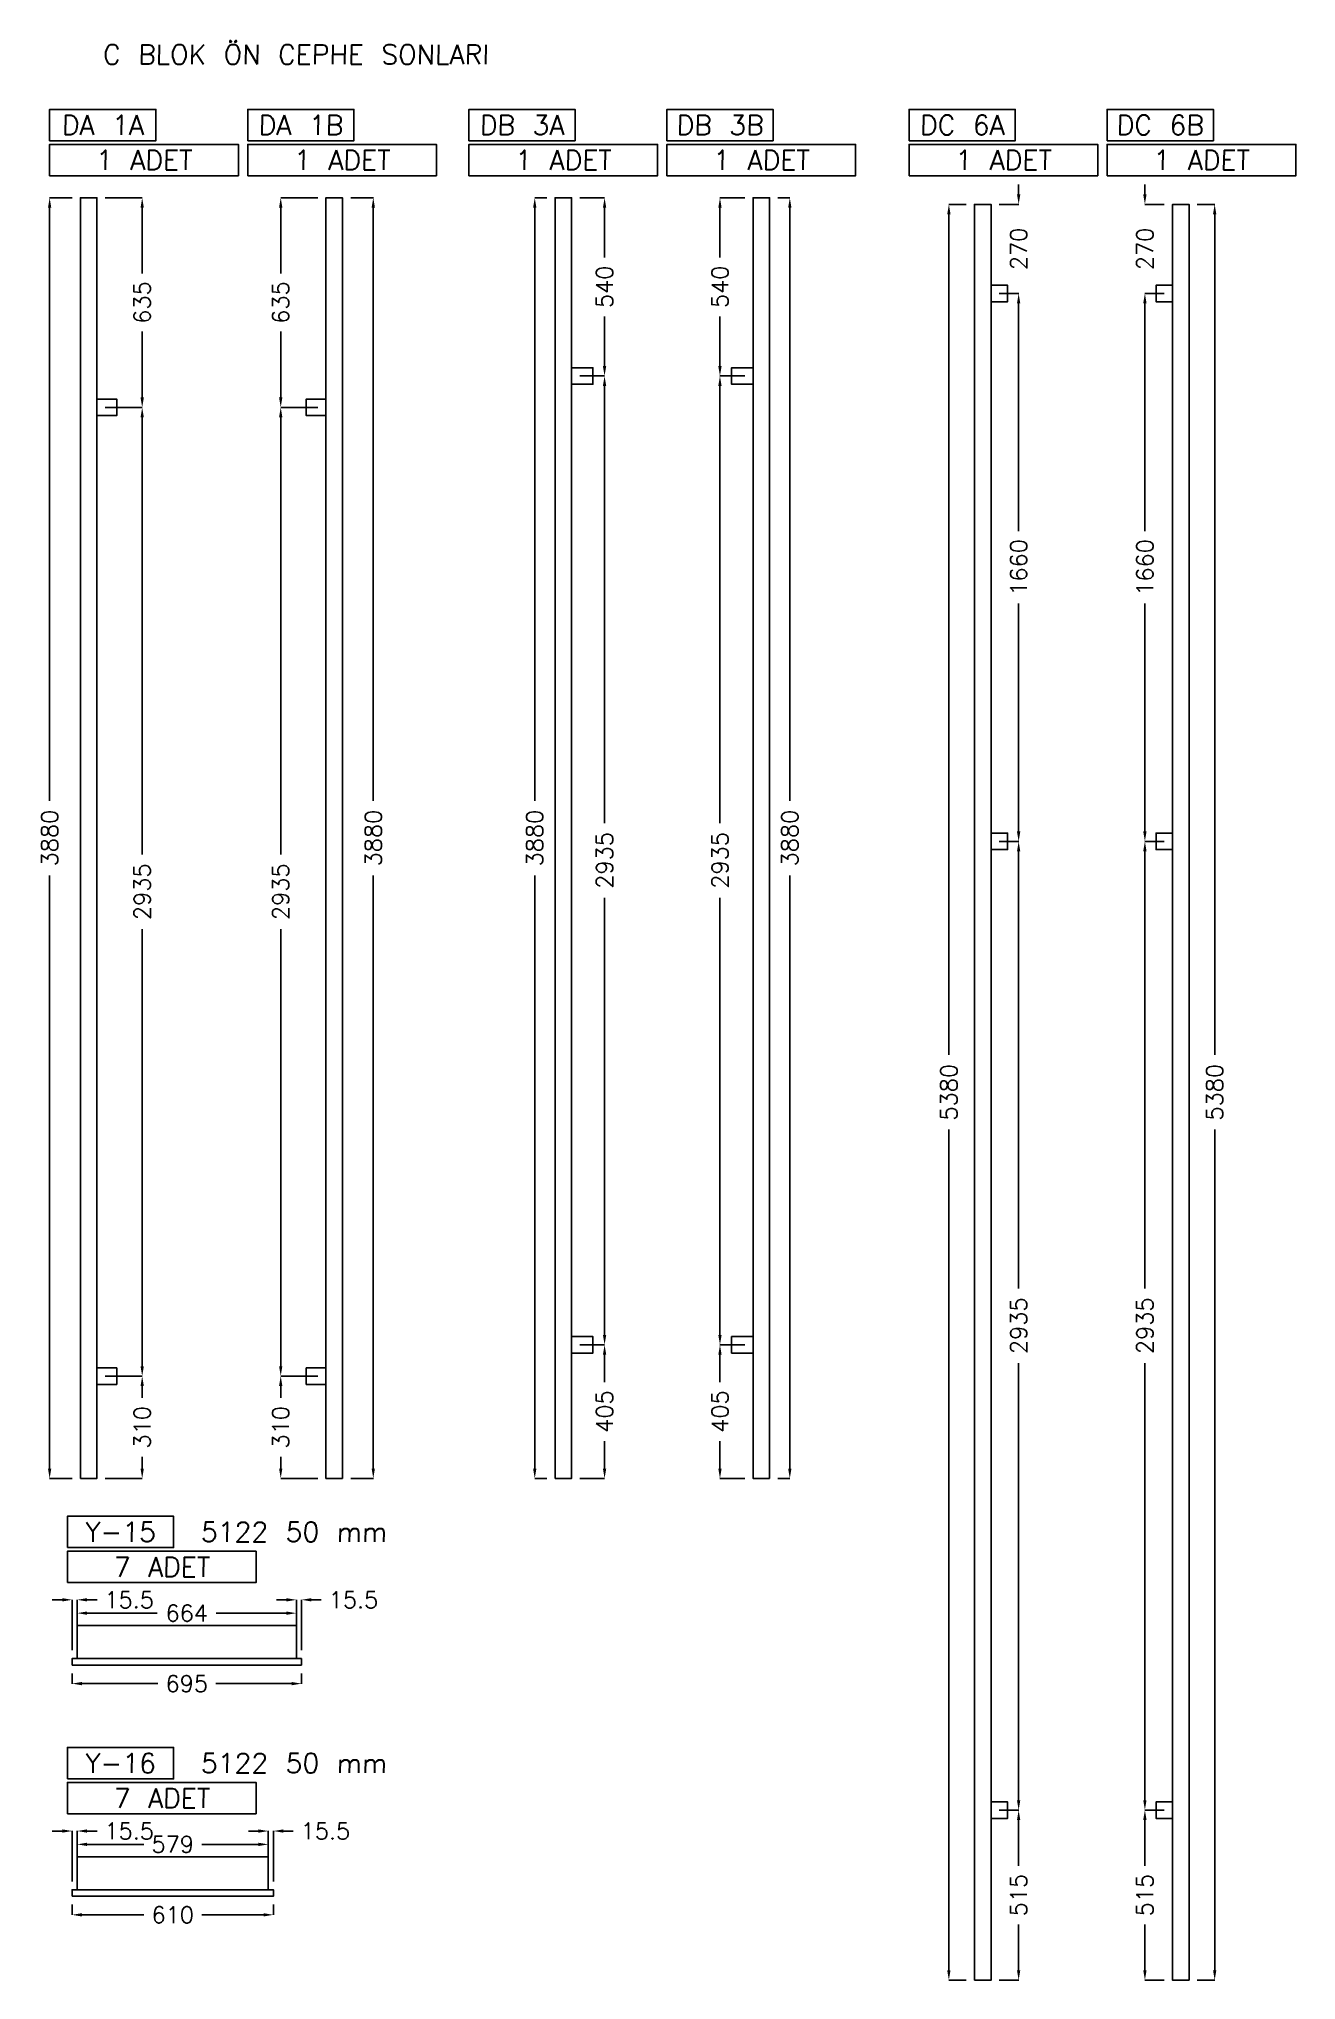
# Model space of a CAD drawing. Header units: millimetres. Extents: x -33420 to 34864, y -1491 to 37154.
# Drawn here: x -32882 to -29073, y -1042 to 4839 of the extents above; entities that cross this region are included whole.
import ezdxf

# ---------------------------------------------------------------- set-up
doc = ezdxf.new("R2010")
doc.units = ezdxf.units.MM
doc.layers.add('- ÖLÇÜ', color=7, linetype='Continuous', lineweight=9)
for name, color, linetype in [('--- KODLAMA', 7, 'Continuous'), ('--- PROF. DÜŞEY', 7, 'Continuous'), ('--- PROF. YATAY', 7, 'Continuous')]:
    doc.layers.add(name, color=color, linetype=linetype)
doc.styles.add('RomanS', font='romans.shx')
doc.styles.add('STL', font='txt.shx', dxfattribs={"oblique": 1})
doc.dimstyles.new('KOMP-ÖLÇÜ', dxfattribs={"dimtxt": 50, "dimasz": 30, "dimexe": 0.18, "dimexo": 25, "dimgap": 25, "dimtad": 0, "dimdec": 0, "dimzin": 0, "dimdsep": 46, "dimtxsty": 'RomanS', "dimcen": 0.09, "dimclrt": 256, "dimadec": 0, "dimazin": 0, "dimtfac": 1, "dimtdec": 0, "dimtofl": 0, "dimtmove": 0, "dimatfit": 3, "dimfxl": 1, "dimtolj": 1, "dimtzin": 0, "dimarcsym": 0})

msp = doc.modelspace()

# ---------------------------------------------------------------- texts
at = {"layer": '--- KODLAMA', "linetype": 'Continuous', "char_height": 59.4, "attachment_point": 5, "style": 'STL', "bg_fill": 3, "box_fill_scale": 1.3, "bg_fill_color": 256, "bg_fill_transparency": 0}
for s, insert, width in [('C BLOK ÖN CEPHE SONLARI ', (-32103.69, 4791.55), 1476.2374), ('DA 1A', (-32688.46, 4577.65), 288.18), ('DA 1B', (-32088.46, 4577.65), 288.18), ('DB 3A', (-31418.3, 4577.65), 288.18), ('DC 6A', (-30084.66, 4577.65), 288.18), ('Y-15', (-32634.67, 315.57), 288.18), ('Y-16', (-32634.67, -384.95), 288.18)]:
    msp.add_mtext(s, dxfattribs=dict(at, insert=insert, width=width))

# ---------------------------------------------------------------- blocks, each defined once
blk = doc.blocks.new('*D428')
at = {"layer": '- ÖLÇÜ', "color": 0, "linetype": 'Continuous', "lineweight": -2, "transparency": 16777216}
for p, q in [((-31937.2, 4357.6), (-31868.7, 4357.6)), ((-31868.9, 4327.6), (-31868.9, 2530.7)), ((-31868.9, 507.6), (-31868.9, 2304.5)), ((-31937.2, 477.6), (-31868.7, 477.6))]:
    blk.add_line(p, q, dxfattribs=at)
at = {"layer": '- ÖLÇÜ', "color": 0, "linetype": 'Continuous', "transparency": 16777216}
for points in [[(-31873.9, 4327.6), (-31863.9, 4327.6), (-31868.9, 4357.6)], [(-31873.9, 507.6), (-31863.9, 507.6), (-31868.9, 477.6)]]:
    blk.add_solid(points, dxfattribs=at)
at = {"layer": 'Defpoints', "color": 0, "linetype": 'Continuous', "transparency": 16777216}
for p in [(-31962.2, 4357.6), (-31868.9, 4357.6), (-31962.2, 477.6)]:
    blk.add_point(p, dxfattribs=at)
at = {"layer": '- ÖLÇÜ', "linetype": 'Continuous', "transparency": 16777216, "insert": (-31868.9, 2417.6), "char_height": 50, "attachment_point": 5, "rotation": 90, "style": 'RomanS'}
blk.add_mtext('\\A1;3880', dxfattribs=at)
blk = doc.blocks.new('*D429')
at = {"layer": '- ÖLÇÜ', "color": 0, "linetype": 'Continuous', "lineweight": -2, "transparency": 16777216}
for p, q in [((-32037.2, 3722.6), (-32149.4, 3722.6)), ((-32149.3, 3692.6), (-32149.3, 2368.2)), ((-32149.3, 817.6), (-32149.3, 2142)), ((-32037.2, 787.6), (-32149.4, 787.6))]:
    blk.add_line(p, q, dxfattribs=at)
at = {"layer": '- ÖLÇÜ', "color": 0, "linetype": 'Continuous', "transparency": 16777216}
for points in [[(-32154.3, 3692.6), (-32144.3, 3692.6), (-32149.3, 3722.6)], [(-32154.3, 817.6), (-32144.3, 817.6), (-32149.3, 787.6)]]:
    blk.add_solid(points, dxfattribs=at)
at = {"layer": 'Defpoints', "color": 0, "linetype": 'Continuous', "transparency": 16777216}
for p in [(-32149.3, 3722.6), (-32012.2, 3722.6), (-32012.2, 787.6)]:
    blk.add_point(p, dxfattribs=at)
at = {"layer": '- ÖLÇÜ', "linetype": 'Continuous', "transparency": 16777216, "insert": (-32149.3, 2255.1), "char_height": 50, "attachment_point": 5, "rotation": 90, "style": 'RomanS'}
blk.add_mtext('\\A1;2935', dxfattribs=at)
blk = doc.blocks.new('*D430')
at = {"layer": '- ÖLÇÜ', "color": 0, "linetype": 'Continuous', "lineweight": -2, "transparency": 16777216}
for p, q in [((-32037.2, 4357.6), (-32149.4, 4357.6)), ((-32149.3, 4327.6), (-32149.3, 4128.2)), ((-32149.3, 3752.6), (-32149.3, 3952)), ((-32037.2, 3722.6), (-32149.4, 3722.6))]:
    blk.add_line(p, q, dxfattribs=at)
at = {"layer": '- ÖLÇÜ', "color": 0, "linetype": 'Continuous', "transparency": 16777216}
for points in [[(-32154.3, 4327.6), (-32144.3, 4327.6), (-32149.3, 4357.6)], [(-32154.3, 3752.6), (-32144.3, 3752.6), (-32149.3, 3722.6)]]:
    blk.add_solid(points, dxfattribs=at)
at = {"layer": 'Defpoints', "color": 0, "linetype": 'Continuous', "transparency": 16777216}
for p in [(-32149.3, 4357.6), (-32012.2, 4357.6), (-32012.2, 3722.6)]:
    blk.add_point(p, dxfattribs=at)
at = {"layer": '- ÖLÇÜ', "linetype": 'Continuous', "transparency": 16777216, "insert": (-32149.3, 4040.1), "char_height": 50, "attachment_point": 5, "rotation": 90, "style": 'RomanS'}
blk.add_mtext('\\A1;635', dxfattribs=at)
blk = doc.blocks.new('*D431')
at = {"layer": '- ÖLÇÜ', "color": 0, "linetype": 'Continuous', "lineweight": -2, "transparency": 16777216}
for p, q in [((-32037.2, 787.6), (-32149.4, 787.6)), ((-32149.3, 757.6), (-32149.3, 721.9)), ((-32149.3, 507.6), (-32149.3, 543.3)), ((-32037.2, 477.6), (-32149.4, 477.6))]:
    blk.add_line(p, q, dxfattribs=at)
at = {"layer": '- ÖLÇÜ', "color": 0, "linetype": 'Continuous', "transparency": 16777216}
for points in [[(-32154.3, 757.6), (-32144.3, 757.6), (-32149.3, 787.6)], [(-32154.3, 507.6), (-32144.3, 507.6), (-32149.3, 477.6)]]:
    blk.add_solid(points, dxfattribs=at)
at = {"layer": 'Defpoints', "color": 0, "linetype": 'Continuous', "transparency": 16777216}
for p in [(-32012.2, 787.6), (-32149.3, 477.6), (-32012.2, 477.6)]:
    blk.add_point(p, dxfattribs=at)
at = {"layer": '- ÖLÇÜ', "linetype": 'Continuous', "transparency": 16777216, "insert": (-32149.3, 632.6), "char_height": 50, "attachment_point": 5, "rotation": 90, "style": 'RomanS'}
blk.add_mtext('\\A1;310', dxfattribs=at)
blk = doc.blocks.new('*D432')
at = {"layer": '- ÖLÇÜ', "color": 0, "linetype": 'Continuous', "lineweight": -2, "transparency": 16777216}
for p, q in [((-32781.1, 4357.6), (-32849.6, 4357.6)), ((-32849.4, 4327.6), (-32849.4, 2530.7)), ((-32849.4, 507.6), (-32849.4, 2304.5)), ((-32781.1, 477.6), (-32849.6, 477.6))]:
    blk.add_line(p, q, dxfattribs=at)
at = {"layer": '- ÖLÇÜ', "color": 0, "linetype": 'Continuous', "transparency": 16777216}
for points in [[(-32854.4, 4327.6), (-32844.4, 4327.6), (-32849.4, 4357.6)], [(-32854.4, 507.6), (-32844.4, 507.6), (-32849.4, 477.6)]]:
    blk.add_solid(points, dxfattribs=at)
at = {"layer": 'Defpoints', "color": 0, "linetype": 'Continuous', "transparency": 16777216}
for p in [(-32849.4, 4357.6), (-32756.1, 4357.6), (-32756.1, 477.6)]:
    blk.add_point(p, dxfattribs=at)
at = {"layer": '- ÖLÇÜ', "linetype": 'Continuous', "transparency": 16777216, "insert": (-32849.4, 2417.6), "char_height": 50, "attachment_point": 5, "rotation": 90, "style": 'RomanS'}
blk.add_mtext('\\A1;3880', dxfattribs=at)
blk = doc.blocks.new('*D433')
at = {"layer": '- ÖLÇÜ', "color": 0, "linetype": 'Continuous', "lineweight": -2, "transparency": 16777216}
for p, q in [((-32681.1, 3722.6), (-32568.8, 3722.6)), ((-32569, 3692.6), (-32569, 2368.2)), ((-32569, 817.6), (-32569, 2142)), ((-32681.1, 787.6), (-32568.8, 787.6))]:
    blk.add_line(p, q, dxfattribs=at)
at = {"layer": '- ÖLÇÜ', "color": 0, "linetype": 'Continuous', "transparency": 16777216}
for points in [[(-32574, 3692.6), (-32564, 3692.6), (-32569, 3722.6)], [(-32574, 817.6), (-32564, 817.6), (-32569, 787.6)]]:
    blk.add_solid(points, dxfattribs=at)
at = {"layer": 'Defpoints', "color": 0, "linetype": 'Continuous', "transparency": 16777216}
for p in [(-32706.1, 3722.6), (-32569, 3722.6), (-32706.1, 787.6)]:
    blk.add_point(p, dxfattribs=at)
at = {"layer": '- ÖLÇÜ', "linetype": 'Continuous', "transparency": 16777216, "insert": (-32569, 2255.1), "char_height": 50, "attachment_point": 5, "rotation": 90, "style": 'RomanS'}
blk.add_mtext('\\A1;2935', dxfattribs=at)
blk = doc.blocks.new('*D434')
at = {"layer": '- ÖLÇÜ', "color": 0, "linetype": 'Continuous', "lineweight": -2, "transparency": 16777216}
for p, q in [((-32681.1, 4357.6), (-32568.8, 4357.6)), ((-32569, 4327.6), (-32569, 4128.2)), ((-32569, 3752.6), (-32569, 3952)), ((-32681.1, 3722.6), (-32568.8, 3722.6))]:
    blk.add_line(p, q, dxfattribs=at)
at = {"layer": '- ÖLÇÜ', "color": 0, "linetype": 'Continuous', "transparency": 16777216}
for points in [[(-32574, 4327.6), (-32564, 4327.6), (-32569, 4357.6)], [(-32574, 3752.6), (-32564, 3752.6), (-32569, 3722.6)]]:
    blk.add_solid(points, dxfattribs=at)
at = {"layer": 'Defpoints', "color": 0, "linetype": 'Continuous', "transparency": 16777216}
for p in [(-32706.1, 4357.6), (-32569, 4357.6), (-32706.1, 3722.6)]:
    blk.add_point(p, dxfattribs=at)
at = {"layer": '- ÖLÇÜ', "linetype": 'Continuous', "transparency": 16777216, "insert": (-32569, 4040.1), "char_height": 50, "attachment_point": 5, "rotation": 90, "style": 'RomanS'}
blk.add_mtext('\\A1;635', dxfattribs=at)
blk = doc.blocks.new('*D435')
at = {"layer": '- ÖLÇÜ', "color": 0, "linetype": 'Continuous', "lineweight": -2, "transparency": 16777216}
for p, q in [((-32681.1, 787.6), (-32568.8, 787.6)), ((-32569, 757.6), (-32569, 721.9)), ((-32569, 507.6), (-32569, 543.3)), ((-32681.1, 477.6), (-32568.8, 477.6))]:
    blk.add_line(p, q, dxfattribs=at)
at = {"layer": '- ÖLÇÜ', "color": 0, "linetype": 'Continuous', "transparency": 16777216}
for points in [[(-32574, 757.6), (-32564, 757.6), (-32569, 787.6)], [(-32574, 507.6), (-32564, 507.6), (-32569, 477.6)]]:
    blk.add_solid(points, dxfattribs=at)
at = {"layer": 'Defpoints', "color": 0, "linetype": 'Continuous', "transparency": 16777216}
for p in [(-32706.1, 787.6), (-32706.1, 477.6), (-32569, 477.6)]:
    blk.add_point(p, dxfattribs=at)
at = {"layer": '- ÖLÇÜ', "linetype": 'Continuous', "transparency": 16777216, "insert": (-32569, 632.6), "char_height": 50, "attachment_point": 5, "rotation": 90, "style": 'RomanS'}
blk.add_mtext('\\A1;310', dxfattribs=at)
blk = doc.blocks.new('*D436')
at = {"layer": '- ÖLÇÜ', "color": 0, "linetype": 'Continuous', "lineweight": -2, "transparency": 16777216}
for p, q in [((-31343.3, 4357.6), (-31379.9, 4357.6)), ((-31379.7, 4327.6), (-31379.7, 2530.7)), ((-31379.7, 507.6), (-31379.7, 2304.5)), ((-31343.3, 477.6), (-31379.9, 477.6))]:
    blk.add_line(p, q, dxfattribs=at)
at = {"layer": '- ÖLÇÜ', "color": 0, "linetype": 'Continuous', "transparency": 16777216}
for points in [[(-31384.7, 4327.6), (-31374.7, 4327.6), (-31379.7, 4357.6)], [(-31384.7, 507.6), (-31374.7, 507.6), (-31379.7, 477.6)]]:
    blk.add_solid(points, dxfattribs=at)
at = {"layer": 'Defpoints', "color": 0, "linetype": 'Continuous', "transparency": 16777216}
for p in [(-31379.7, 4357.6), (-31318.3, 4357.6), (-31318.3, 477.6)]:
    blk.add_point(p, dxfattribs=at)
at = {"layer": '- ÖLÇÜ', "linetype": 'Continuous', "transparency": 16777216, "insert": (-31379.7, 2417.6), "char_height": 50, "attachment_point": 5, "rotation": 90, "style": 'RomanS'}
blk.add_mtext('\\A1;3880', dxfattribs=at)
blk = doc.blocks.new('*D437')
at = {"layer": '- ÖLÇÜ', "color": 0, "linetype": 'Continuous', "lineweight": -2, "transparency": 16777216}
for p, q in [((-31243.3, 882.6), (-31167.9, 882.6)), ((-31168.1, 852.6), (-31168.1, 769.4)), ((-31168.1, 507.6), (-31168.1, 590.8)), ((-31243.3, 477.6), (-31167.9, 477.6))]:
    blk.add_line(p, q, dxfattribs=at)
at = {"layer": '- ÖLÇÜ', "color": 0, "linetype": 'Continuous', "transparency": 16777216}
for points in [[(-31173.1, 852.6), (-31163.1, 852.6), (-31168.1, 882.6)], [(-31173.1, 507.6), (-31163.1, 507.6), (-31168.1, 477.6)]]:
    blk.add_solid(points, dxfattribs=at)
at = {"layer": 'Defpoints', "color": 0, "linetype": 'Continuous', "transparency": 16777216}
for p in [(-31268.3, 882.6), (-31168.1, 882.6), (-31268.3, 477.6)]:
    blk.add_point(p, dxfattribs=at)
at = {"layer": '- ÖLÇÜ', "linetype": 'Continuous', "transparency": 16777216, "insert": (-31168.1, 680.1), "char_height": 50, "attachment_point": 5, "rotation": 90, "style": 'RomanS'}
blk.add_mtext('\\A1;405', dxfattribs=at)
blk = doc.blocks.new('*D438')
at = {"layer": '- ÖLÇÜ', "color": 0, "linetype": 'Continuous', "lineweight": -2, "transparency": 16777216}
for p, q in [((-31243.3, 3817.6), (-31167.9, 3817.6)), ((-31168.1, 3787.6), (-31168.1, 2463.2)), ((-31168.1, 912.6), (-31168.1, 2237)), ((-31243.3, 882.6), (-31167.9, 882.6))]:
    blk.add_line(p, q, dxfattribs=at)
at = {"layer": '- ÖLÇÜ', "color": 0, "linetype": 'Continuous', "transparency": 16777216}
for points in [[(-31173.1, 3787.6), (-31163.1, 3787.6), (-31168.1, 3817.6)], [(-31173.1, 912.6), (-31163.1, 912.6), (-31168.1, 882.6)]]:
    blk.add_solid(points, dxfattribs=at)
at = {"layer": 'Defpoints', "color": 0, "linetype": 'Continuous', "transparency": 16777216}
for p in [(-31268.3, 3817.6), (-31168.1, 3817.6), (-31268.3, 882.6)]:
    blk.add_point(p, dxfattribs=at)
at = {"layer": '- ÖLÇÜ', "linetype": 'Continuous', "transparency": 16777216, "insert": (-31168.1, 2350.1), "char_height": 50, "attachment_point": 5, "rotation": 90, "style": 'RomanS'}
blk.add_mtext('\\A1;2935', dxfattribs=at)
blk = doc.blocks.new('*D439')
at = {"layer": '- ÖLÇÜ', "color": 0, "linetype": 'Continuous', "lineweight": -2, "transparency": 16777216}
for p, q in [((-31243.3, 4357.6), (-31167.9, 4357.6)), ((-31168.1, 4327.6), (-31168.1, 4176.9)), ((-31168.1, 3847.6), (-31168.1, 3998.3)), ((-31243.3, 3817.6), (-31167.9, 3817.6))]:
    blk.add_line(p, q, dxfattribs=at)
at = {"layer": '- ÖLÇÜ', "color": 0, "linetype": 'Continuous', "transparency": 16777216}
for points in [[(-31173.1, 4327.6), (-31163.1, 4327.6), (-31168.1, 4357.6)], [(-31173.1, 3847.6), (-31163.1, 3847.6), (-31168.1, 3817.6)]]:
    blk.add_solid(points, dxfattribs=at)
at = {"layer": 'Defpoints', "color": 0, "linetype": 'Continuous', "transparency": 16777216}
for p in [(-31268.3, 4357.6), (-31168.1, 4357.6), (-31268.3, 3817.6)]:
    blk.add_point(p, dxfattribs=at)
at = {"layer": '- ÖLÇÜ', "linetype": 'Continuous', "transparency": 16777216, "insert": (-31168.1, 4087.6), "char_height": 50, "attachment_point": 5, "rotation": 90, "style": 'RomanS'}
blk.add_mtext('\\A1;540', dxfattribs=at)
blk = doc.blocks.new('*D380')
at = {"layer": '- ÖLÇÜ', "color": 0, "linetype": 'Continuous', "lineweight": -2, "transparency": 16777216}
for p, q in [((-30643.3, 4357.6), (-30606.7, 4357.6)), ((-30606.9, 4327.6), (-30606.9, 2530.7)), ((-30606.9, 507.6), (-30606.9, 2304.5)), ((-30643.3, 477.6), (-30606.7, 477.6))]:
    blk.add_line(p, q, dxfattribs=at)
at = {"layer": '- ÖLÇÜ', "color": 0, "linetype": 'Continuous', "transparency": 16777216}
for points in [[(-30611.9, 4327.6), (-30601.9, 4327.6), (-30606.9, 4357.6)], [(-30611.9, 507.6), (-30601.9, 507.6), (-30606.9, 477.6)]]:
    blk.add_solid(points, dxfattribs=at)
at = {"layer": 'Defpoints', "color": 0, "linetype": 'Continuous', "transparency": 16777216}
for p in [(-30668.3, 4357.6), (-30606.9, 4357.6), (-30668.3, 477.6)]:
    blk.add_point(p, dxfattribs=at)
at = {"layer": '- ÖLÇÜ', "linetype": 'Continuous', "transparency": 16777216, "insert": (-30606.9, 2417.6), "char_height": 50, "attachment_point": 5, "rotation": 90, "style": 'RomanS'}
blk.add_mtext('\\A1;3880', dxfattribs=at)
blk = doc.blocks.new('*D381')
at = {"layer": '- ÖLÇÜ', "color": 0, "linetype": 'Continuous', "lineweight": -2, "transparency": 16777216}
for p, q in [((-30743.3, 882.6), (-30818.7, 882.6)), ((-30818.5, 852.6), (-30818.5, 769.4)), ((-30818.5, 507.6), (-30818.5, 590.8)), ((-30743.3, 477.6), (-30818.7, 477.6))]:
    blk.add_line(p, q, dxfattribs=at)
at = {"layer": '- ÖLÇÜ', "color": 0, "linetype": 'Continuous', "transparency": 16777216}
for points in [[(-30823.5, 852.6), (-30813.5, 852.6), (-30818.5, 882.6)], [(-30823.5, 507.6), (-30813.5, 507.6), (-30818.5, 477.6)]]:
    blk.add_solid(points, dxfattribs=at)
at = {"layer": 'Defpoints', "color": 0, "linetype": 'Continuous', "transparency": 16777216}
for p in [(-30818.5, 882.6), (-30718.3, 882.6), (-30718.3, 477.6)]:
    blk.add_point(p, dxfattribs=at)
at = {"layer": '- ÖLÇÜ', "linetype": 'Continuous', "transparency": 16777216, "insert": (-30818.5, 680.1), "char_height": 50, "attachment_point": 5, "rotation": 90, "style": 'RomanS'}
blk.add_mtext('\\A1;405', dxfattribs=at)
blk = doc.blocks.new('*D382')
at = {"layer": '- ÖLÇÜ', "color": 0, "linetype": 'Continuous', "lineweight": -2, "transparency": 16777216}
for p, q in [((-30743.3, 3817.6), (-30818.7, 3817.6)), ((-30818.5, 3787.6), (-30818.5, 2463.2)), ((-30818.5, 912.6), (-30818.5, 2237)), ((-30743.3, 882.6), (-30818.7, 882.6))]:
    blk.add_line(p, q, dxfattribs=at)
at = {"layer": '- ÖLÇÜ', "color": 0, "linetype": 'Continuous', "transparency": 16777216}
for points in [[(-30823.5, 3787.6), (-30813.5, 3787.6), (-30818.5, 3817.6)], [(-30823.5, 912.6), (-30813.5, 912.6), (-30818.5, 882.6)]]:
    blk.add_solid(points, dxfattribs=at)
at = {"layer": 'Defpoints', "color": 0, "linetype": 'Continuous', "transparency": 16777216}
for p in [(-30818.5, 3817.6), (-30718.3, 3817.6), (-30718.3, 882.6)]:
    blk.add_point(p, dxfattribs=at)
at = {"layer": '- ÖLÇÜ', "linetype": 'Continuous', "transparency": 16777216, "insert": (-30818.5, 2350.1), "char_height": 50, "attachment_point": 5, "rotation": 90, "style": 'RomanS'}
blk.add_mtext('\\A1;2935', dxfattribs=at)
blk = doc.blocks.new('*D383')
at = {"layer": '- ÖLÇÜ', "color": 0, "linetype": 'Continuous', "lineweight": -2, "transparency": 16777216}
for p, q in [((-30743.3, 4357.6), (-30818.7, 4357.6)), ((-30818.5, 4327.6), (-30818.5, 4176.9)), ((-30818.5, 3847.6), (-30818.5, 3998.3)), ((-30743.3, 3817.6), (-30818.7, 3817.6))]:
    blk.add_line(p, q, dxfattribs=at)
at = {"layer": '- ÖLÇÜ', "color": 0, "linetype": 'Continuous', "transparency": 16777216}
for points in [[(-30823.5, 4327.6), (-30813.5, 4327.6), (-30818.5, 4357.6)], [(-30823.5, 3847.6), (-30813.5, 3847.6), (-30818.5, 3817.6)]]:
    blk.add_solid(points, dxfattribs=at)
at = {"layer": 'Defpoints', "color": 0, "linetype": 'Continuous', "transparency": 16777216}
for p in [(-30818.5, 4357.6), (-30718.3, 4357.6), (-30718.3, 3817.6)]:
    blk.add_point(p, dxfattribs=at)
at = {"layer": '- ÖLÇÜ', "linetype": 'Continuous', "transparency": 16777216, "insert": (-30818.5, 4087.6), "char_height": 50, "attachment_point": 5, "rotation": 90, "style": 'RomanS'}
blk.add_mtext('\\A1;540', dxfattribs=at)
blk = doc.blocks.new('*D384')
at = {"layer": '- ÖLÇÜ', "color": 0, "linetype": 'Continuous', "lineweight": -2, "transparency": 16777216}
for p, q in [((-29913.6, 4367.6), (-29913.6, 4397.6)), ((-29972.4, 4337.6), (-29913.5, 4337.6)), ((-29972.4, 4067.6), (-29913.5, 4067.6)), ((-29913.6, 4037.6), (-29913.6, 4007.6))]:
    blk.add_line(p, q, dxfattribs=at)
at = {"layer": '- ÖLÇÜ', "color": 0, "linetype": 'Continuous', "transparency": 16777216}
for points in [[(-29918.6, 4367.6), (-29908.6, 4367.6), (-29913.6, 4337.6)], [(-29918.6, 4037.6), (-29908.6, 4037.6), (-29913.6, 4067.6)]]:
    blk.add_solid(points, dxfattribs=at)
at = {"layer": 'Defpoints', "color": 0, "linetype": 'Continuous', "transparency": 16777216}
for p in [(-29997.4, 4337.6), (-29997.4, 4067.6), (-29913.6, 4067.6)]:
    blk.add_point(p, dxfattribs=at)
at = {"layer": '- ÖLÇÜ', "linetype": 'Continuous', "transparency": 16777216, "insert": (-29913.6, 4202.6), "char_height": 50, "attachment_point": 5, "rotation": 90, "style": 'RomanS'}
blk.add_mtext('\\A1;270', dxfattribs=at)
blk = doc.blocks.new('*D385')
at = {"layer": '- ÖLÇÜ', "color": 0, "linetype": 'Continuous', "lineweight": -2, "transparency": 16777216}
for p, q in [((-29972.4, 4067.6), (-29913.5, 4067.6)), ((-29913.6, 4037.6), (-29913.6, 3347.1)), ((-29913.6, 2437.6), (-29913.6, 3128.1)), ((-29972.4, 2407.6), (-29913.5, 2407.6))]:
    blk.add_line(p, q, dxfattribs=at)
at = {"layer": '- ÖLÇÜ', "color": 0, "linetype": 'Continuous', "transparency": 16777216}
for points in [[(-29918.6, 4037.6), (-29908.6, 4037.6), (-29913.6, 4067.6)], [(-29918.6, 2437.6), (-29908.6, 2437.6), (-29913.6, 2407.6)]]:
    blk.add_solid(points, dxfattribs=at)
at = {"layer": 'Defpoints', "color": 0, "linetype": 'Continuous', "transparency": 16777216}
for p in [(-29997.4, 4067.6), (-29997.4, 2407.6), (-29913.6, 2407.6)]:
    blk.add_point(p, dxfattribs=at)
at = {"layer": '- ÖLÇÜ', "linetype": 'Continuous', "transparency": 16777216, "insert": (-29913.6, 3237.6), "char_height": 50, "attachment_point": 5, "rotation": 90, "style": 'RomanS'}
blk.add_mtext('\\A1;1660', dxfattribs=at)
blk = doc.blocks.new('*D386')
at = {"layer": '- ÖLÇÜ', "color": 0, "linetype": 'Continuous', "lineweight": -2, "transparency": 16777216}
for p, q in [((-29972.4, -527.3), (-29913.5, -527.3)), ((-29913.6, -557.3), (-29913.6, -695.6)), ((-29913.6, -1012.4), (-29913.6, -874.2)), ((-29972.4, -1042.4), (-29913.5, -1042.4))]:
    blk.add_line(p, q, dxfattribs=at)
at = {"layer": '- ÖLÇÜ', "color": 0, "linetype": 'Continuous', "transparency": 16777216}
for points in [[(-29918.6, -557.3), (-29908.6, -557.3), (-29913.6, -527.3)], [(-29918.6, -1012.4), (-29908.6, -1012.4), (-29913.6, -1042.4)]]:
    blk.add_solid(points, dxfattribs=at)
at = {"layer": 'Defpoints', "color": 0, "linetype": 'Continuous', "transparency": 16777216}
for p in [(-29997.4, -527.3), (-29997.4, -1042.4), (-29913.6, -1042.4)]:
    blk.add_point(p, dxfattribs=at)
at = {"layer": '- ÖLÇÜ', "linetype": 'Continuous', "transparency": 16777216, "insert": (-29913.6, -784.9), "char_height": 50, "attachment_point": 5, "rotation": 90, "style": 'RomanS'}
blk.add_mtext('\\A1;515', dxfattribs=at)
blk = doc.blocks.new('*D387')
at = {"layer": '- ÖLÇÜ', "color": 0, "linetype": 'Continuous', "lineweight": -2, "transparency": 16777216}
for p, q in [((-29972.4, 2407.6), (-29913.5, 2407.6)), ((-29913.6, 2377.6), (-29913.6, 1053.2)), ((-29913.6, -497.3), (-29913.6, 827.1)), ((-29972.4, -527.3), (-29913.5, -527.3))]:
    blk.add_line(p, q, dxfattribs=at)
at = {"layer": '- ÖLÇÜ', "color": 0, "linetype": 'Continuous', "transparency": 16777216}
for points in [[(-29918.6, 2377.6), (-29908.6, 2377.6), (-29913.6, 2407.6)], [(-29918.6, -497.3), (-29908.6, -497.3), (-29913.6, -527.3)]]:
    blk.add_solid(points, dxfattribs=at)
at = {"layer": 'Defpoints', "color": 0, "linetype": 'Continuous', "transparency": 16777216}
for p in [(-29997.4, 2407.6), (-29913.6, 2407.6), (-29997.4, -527.3)]:
    blk.add_point(p, dxfattribs=at)
at = {"layer": '- ÖLÇÜ', "linetype": 'Continuous', "transparency": 16777216, "insert": (-29913.6, 940.1), "char_height": 50, "attachment_point": 5, "rotation": 90, "style": 'RomanS'}
blk.add_mtext('\\A1;2935', dxfattribs=at)
blk = doc.blocks.new('*D388')
at = {"color": 0, "linetype": 'Continuous', "lineweight": -2, "transparency": 16777216}
for p, q in [((-30072.4, 4337.6), (-30125.2, 4337.6)), ((-30125, 4307.6), (-30125, 1760.7)), ((-30125, -1012.4), (-30125, 1534.5)), ((-30072.4, -1042.4), (-30125.2, -1042.4))]:
    blk.add_line(p, q, dxfattribs=at)
at = {"color": 0, "linetype": 'Continuous', "transparency": 16777216}
for points in [[(-30130, 4307.6), (-30120, 4307.6), (-30125, 4337.6)], [(-30130, -1012.4), (-30120, -1012.4), (-30125, -1042.4)]]:
    blk.add_solid(points, dxfattribs=at)
at = {"layer": 'Defpoints', "color": 0, "linetype": 'Continuous', "transparency": 16777216}
for p in [(-30047.4, 4337.6), (-30125, -1042.4), (-30047.4, -1042.4)]:
    blk.add_point(p, dxfattribs=at)
at = {"linetype": 'Continuous', "transparency": 16777216, "insert": (-30125, 1647.6), "char_height": 50, "attachment_point": 5, "rotation": 90, "style": 'RomanS'}
blk.add_mtext('\\A1;5380', dxfattribs=at)
blk = doc.blocks.new('*D389')
at = {"layer": '- ÖLÇÜ', "color": 0, "linetype": 'Continuous', "lineweight": -2, "transparency": 16777216}
for p, q in [((-29531.1, 4367.6), (-29531.1, 4397.6)), ((-29472.4, 4337.6), (-29531.2, 4337.6)), ((-29472.4, 4067.6), (-29531.2, 4067.6)), ((-29531.1, 4037.6), (-29531.1, 4007.6))]:
    blk.add_line(p, q, dxfattribs=at)
at = {"layer": '- ÖLÇÜ', "color": 0, "linetype": 'Continuous', "transparency": 16777216}
for points in [[(-29536.1, 4367.6), (-29526.1, 4367.6), (-29531.1, 4337.6)], [(-29536.1, 4037.6), (-29526.1, 4037.6), (-29531.1, 4067.6)]]:
    blk.add_solid(points, dxfattribs=at)
at = {"layer": 'Defpoints', "color": 0, "linetype": 'Continuous', "transparency": 16777216}
for p in [(-29447.4, 4337.6), (-29531.1, 4067.6), (-29447.4, 4067.6)]:
    blk.add_point(p, dxfattribs=at)
at = {"layer": '- ÖLÇÜ', "linetype": 'Continuous', "transparency": 16777216, "insert": (-29531.1, 4202.6), "char_height": 50, "attachment_point": 5, "rotation": 90, "style": 'RomanS'}
blk.add_mtext('\\A1;270', dxfattribs=at)
blk = doc.blocks.new('*D390')
at = {"layer": '- ÖLÇÜ', "color": 0, "linetype": 'Continuous', "lineweight": -2, "transparency": 16777216}
for p, q in [((-29472.4, 4067.6), (-29531.2, 4067.6)), ((-29531.1, 4037.6), (-29531.1, 3347.1)), ((-29531.1, 2437.6), (-29531.1, 3128.1)), ((-29472.4, 2407.6), (-29531.2, 2407.6))]:
    blk.add_line(p, q, dxfattribs=at)
at = {"layer": '- ÖLÇÜ', "color": 0, "linetype": 'Continuous', "transparency": 16777216}
for points in [[(-29536.1, 4037.6), (-29526.1, 4037.6), (-29531.1, 4067.6)], [(-29536.1, 2437.6), (-29526.1, 2437.6), (-29531.1, 2407.6)]]:
    blk.add_solid(points, dxfattribs=at)
at = {"layer": 'Defpoints', "color": 0, "linetype": 'Continuous', "transparency": 16777216}
for p in [(-29447.4, 4067.6), (-29531.1, 2407.6), (-29447.4, 2407.6)]:
    blk.add_point(p, dxfattribs=at)
at = {"layer": '- ÖLÇÜ', "linetype": 'Continuous', "transparency": 16777216, "insert": (-29531.1, 3237.6), "char_height": 50, "attachment_point": 5, "rotation": 90, "style": 'RomanS'}
blk.add_mtext('\\A1;1660', dxfattribs=at)
blk = doc.blocks.new('*D391')
at = {"layer": '- ÖLÇÜ', "color": 0, "linetype": 'Continuous', "lineweight": -2, "transparency": 16777216}
for p, q in [((-29472.4, -527.3), (-29531.2, -527.3)), ((-29531.1, -557.3), (-29531.1, -695.6)), ((-29531.1, -1012.4), (-29531.1, -874.2)), ((-29472.4, -1042.4), (-29531.2, -1042.4))]:
    blk.add_line(p, q, dxfattribs=at)
at = {"layer": '- ÖLÇÜ', "color": 0, "linetype": 'Continuous', "transparency": 16777216}
for points in [[(-29536.1, -557.3), (-29526.1, -557.3), (-29531.1, -527.3)], [(-29536.1, -1012.4), (-29526.1, -1012.4), (-29531.1, -1042.4)]]:
    blk.add_solid(points, dxfattribs=at)
at = {"layer": 'Defpoints', "color": 0, "linetype": 'Continuous', "transparency": 16777216}
for p in [(-29447.4, -527.3), (-29531.1, -1042.4), (-29447.4, -1042.4)]:
    blk.add_point(p, dxfattribs=at)
at = {"layer": '- ÖLÇÜ', "linetype": 'Continuous', "transparency": 16777216, "insert": (-29531.1, -784.9), "char_height": 50, "attachment_point": 5, "rotation": 90, "style": 'RomanS'}
blk.add_mtext('\\A1;515', dxfattribs=at)
blk = doc.blocks.new('*D392')
at = {"layer": '- ÖLÇÜ', "color": 0, "linetype": 'Continuous', "lineweight": -2, "transparency": 16777216}
for p, q in [((-29472.4, 2407.6), (-29531.2, 2407.6)), ((-29531.1, 2377.6), (-29531.1, 1053.2)), ((-29531.1, -497.3), (-29531.1, 827.1)), ((-29472.4, -527.3), (-29531.2, -527.3))]:
    blk.add_line(p, q, dxfattribs=at)
at = {"layer": '- ÖLÇÜ', "color": 0, "linetype": 'Continuous', "transparency": 16777216}
for points in [[(-29536.1, 2377.6), (-29526.1, 2377.6), (-29531.1, 2407.6)], [(-29536.1, -497.3), (-29526.1, -497.3), (-29531.1, -527.3)]]:
    blk.add_solid(points, dxfattribs=at)
at = {"layer": 'Defpoints', "color": 0, "linetype": 'Continuous', "transparency": 16777216}
for p in [(-29531.1, 2407.6), (-29447.4, 2407.6), (-29447.4, -527.3)]:
    blk.add_point(p, dxfattribs=at)
at = {"layer": '- ÖLÇÜ', "linetype": 'Continuous', "transparency": 16777216, "insert": (-29531.1, 940.1), "char_height": 50, "attachment_point": 5, "rotation": 90, "style": 'RomanS'}
blk.add_mtext('\\A1;2935', dxfattribs=at)
blk = doc.blocks.new('*D393')
at = {"color": 0, "linetype": 'Continuous', "lineweight": -2, "transparency": 16777216}
for p, q in [((-29372.4, 4337.6), (-29319.5, 4337.6)), ((-29319.7, 4307.6), (-29319.7, 1760.7)), ((-29319.7, -1012.4), (-29319.7, 1534.5)), ((-29372.4, -1042.4), (-29319.5, -1042.4))]:
    blk.add_line(p, q, dxfattribs=at)
at = {"color": 0, "linetype": 'Continuous', "transparency": 16777216}
for points in [[(-29324.7, 4307.6), (-29314.7, 4307.6), (-29319.7, 4337.6)], [(-29324.7, -1012.4), (-29314.7, -1012.4), (-29319.7, -1042.4)]]:
    blk.add_solid(points, dxfattribs=at)
at = {"layer": 'Defpoints', "color": 0, "linetype": 'Continuous', "transparency": 16777216}
for p in [(-29397.4, 4337.6), (-29397.4, -1042.4), (-29319.7, -1042.4)]:
    blk.add_point(p, dxfattribs=at)
at = {"linetype": 'Continuous', "transparency": 16777216, "insert": (-29319.7, 1647.6), "char_height": 50, "attachment_point": 5, "rotation": 90, "style": 'RomanS'}
blk.add_mtext('\\A1;5380', dxfattribs=at)
blk = doc.blocks.new('*D394')
at = {"layer": '- ÖLÇÜ', "color": 0, "linetype": 'Continuous', "lineweight": -2, "transparency": 16777216}
for p, q in [((-32811.4, 109.9), (-32841.4, 109.9)), ((-32781.4, -42.9), (-32781.4, 110.1)), ((-32765.9, -42.9), (-32765.9, 110.1)), ((-32735.9, 109.9), (-32705.9, 109.9))]:
    blk.add_line(p, q, dxfattribs=at)
at = {"layer": '- ÖLÇÜ', "color": 0, "linetype": 'Continuous', "transparency": 16777216}
for points in [[(-32811.4, 114.9), (-32811.4, 104.9), (-32781.4, 109.9)], [(-32735.9, 114.9), (-32735.9, 104.9), (-32765.9, 109.9)]]:
    blk.add_solid(points, dxfattribs=at)
at = {"layer": 'Defpoints', "color": 0, "linetype": 'Continuous', "transparency": 16777216}
for p in [(-32765.9, 109.9), (-32781.4, -67.9), (-32765.9, -67.9)]:
    blk.add_point(p, dxfattribs=at)
at = {"layer": '- ÖLÇÜ', "linetype": 'Continuous', "transparency": 16777216, "insert": (-32608.3, 109.9), "char_height": 50, "attachment_point": 5, "style": 'RomanS'}
blk.add_mtext('\\A1;15.5', dxfattribs=at)
blk = doc.blocks.new('*D395')
at = {"layer": '- ÖLÇÜ', "color": 0, "linetype": 'Continuous', "lineweight": -2, "transparency": 16777216}
for p, q in [((-32131.9, 109.9), (-32161.9, 109.9)), ((-32101.9, -42.9), (-32101.9, 110.1)), ((-32086.4, -42.9), (-32086.4, 110.1)), ((-32056.4, 109.9), (-32026.4, 109.9))]:
    blk.add_line(p, q, dxfattribs=at)
at = {"layer": '- ÖLÇÜ', "color": 0, "linetype": 'Continuous', "transparency": 16777216}
for points in [[(-32131.9, 114.9), (-32131.9, 104.9), (-32101.9, 109.9)], [(-32056.4, 114.9), (-32056.4, 104.9), (-32086.4, 109.9)]]:
    blk.add_solid(points, dxfattribs=at)
at = {"layer": 'Defpoints', "color": 0, "linetype": 'Continuous', "transparency": 16777216}
for p in [(-32086.4, 109.9), (-32101.9, -67.9), (-32086.4, -67.9)]:
    blk.add_point(p, dxfattribs=at)
at = {"layer": '- ÖLÇÜ', "linetype": 'Continuous', "transparency": 16777216, "insert": (-31928.8, 109.9), "char_height": 50, "attachment_point": 5, "style": 'RomanS'}
blk.add_mtext('\\A1;15.5', dxfattribs=at)
blk = doc.blocks.new('*D396')
at = {"layer": '- ÖLÇÜ', "color": 0, "linetype": 'Continuous', "lineweight": -2, "transparency": 16777216}
for p, q in [((-32765.9, 57.1), (-32765.9, 69.7)), ((-32735.9, 69.5), (-32523.2, 69.5)), ((-32131.9, 69.5), (-32344.7, 69.5)), ((-32101.9, 57.1), (-32101.9, 69.7))]:
    blk.add_line(p, q, dxfattribs=at)
at = {"layer": '- ÖLÇÜ', "color": 0, "linetype": 'Continuous', "transparency": 16777216}
for points in [[(-32735.9, 74.5), (-32735.9, 64.5), (-32765.9, 69.5)], [(-32131.9, 74.5), (-32131.9, 64.5), (-32101.9, 69.5)]]:
    blk.add_solid(points, dxfattribs=at)
at = {"layer": 'Defpoints', "color": 0, "linetype": 'Continuous', "transparency": 16777216}
for p in [(-32101.9, 69.5), (-32765.9, 32.1), (-32101.9, 32.1)]:
    blk.add_point(p, dxfattribs=at)
at = {"layer": '- ÖLÇÜ', "linetype": 'Continuous', "transparency": 16777216, "insert": (-32433.9, 69.5), "char_height": 50, "attachment_point": 5, "style": 'RomanS'}
blk.add_mtext('\\A1;664', dxfattribs=at)
blk = doc.blocks.new('*D397')
at = {"layer": '- ÖLÇÜ', "color": 0, "linetype": 'Continuous', "lineweight": -2, "transparency": 16777216}
for p, q in [((-32781.4, -112.9), (-32781.4, -144.2)), ((-32086.4, -112.9), (-32086.4, -144.2)), ((-32751.4, -144), (-32522, -144)), ((-32116.4, -144), (-32345.8, -144))]:
    blk.add_line(p, q, dxfattribs=at)
at = {"layer": '- ÖLÇÜ', "color": 0, "linetype": 'Continuous', "transparency": 16777216}
for points in [[(-32751.4, -139), (-32751.4, -149), (-32781.4, -144)], [(-32116.4, -139), (-32116.4, -149), (-32086.4, -144)]]:
    blk.add_solid(points, dxfattribs=at)
at = {"layer": 'Defpoints', "color": 0, "linetype": 'Continuous', "transparency": 16777216}
for p in [(-32781.4, -87.9), (-32086.4, -87.9), (-32086.4, -144)]:
    blk.add_point(p, dxfattribs=at)
at = {"layer": '- ÖLÇÜ', "linetype": 'Continuous', "transparency": 16777216, "insert": (-32433.9, -144), "char_height": 50, "attachment_point": 5, "style": 'RomanS'}
blk.add_mtext('\\A1;695', dxfattribs=at)
blk = doc.blocks.new('*D398')
at = {"layer": '- ÖLÇÜ', "color": 0, "linetype": 'Continuous', "lineweight": -2, "transparency": 16777216}
for p, q in [((-32811.4, -590.6), (-32841.4, -590.6)), ((-32781.4, -743.4), (-32781.4, -590.4)), ((-32765.9, -743.4), (-32765.9, -590.4)), ((-32735.9, -590.6), (-32705.9, -590.6))]:
    blk.add_line(p, q, dxfattribs=at)
at = {"layer": '- ÖLÇÜ', "color": 0, "linetype": 'Continuous', "transparency": 16777216}
for points in [[(-32811.4, -585.6), (-32811.4, -595.6), (-32781.4, -590.6)], [(-32735.9, -585.6), (-32735.9, -595.6), (-32765.9, -590.6)]]:
    blk.add_solid(points, dxfattribs=at)
at = {"layer": 'Defpoints', "color": 0, "linetype": 'Continuous', "transparency": 16777216}
for p in [(-32765.9, -590.6), (-32781.4, -768.4), (-32765.9, -768.4)]:
    blk.add_point(p, dxfattribs=at)
at = {"layer": '- ÖLÇÜ', "linetype": 'Continuous', "transparency": 16777216, "insert": (-32608.3, -590.6), "char_height": 50, "attachment_point": 5, "style": 'RomanS'}
blk.add_mtext('\\A1;15.5', dxfattribs=at)
blk = doc.blocks.new('*D399')
at = {"layer": '- ÖLÇÜ', "color": 0, "linetype": 'Continuous', "lineweight": -2, "transparency": 16777216}
for p, q in [((-32216.9, -590.6), (-32246.9, -590.6)), ((-32186.9, -743.4), (-32186.9, -590.4)), ((-32171.4, -743.4), (-32171.4, -590.4)), ((-32141.4, -590.6), (-32111.4, -590.6))]:
    blk.add_line(p, q, dxfattribs=at)
at = {"layer": '- ÖLÇÜ', "color": 0, "linetype": 'Continuous', "transparency": 16777216}
for points in [[(-32216.9, -585.6), (-32216.9, -595.6), (-32186.9, -590.6)], [(-32141.4, -585.6), (-32141.4, -595.6), (-32171.4, -590.6)]]:
    blk.add_solid(points, dxfattribs=at)
at = {"layer": 'Defpoints', "color": 0, "linetype": 'Continuous', "transparency": 16777216}
for p in [(-32171.4, -590.6), (-32186.9, -768.4), (-32171.4, -768.4)]:
    blk.add_point(p, dxfattribs=at)
at = {"layer": '- ÖLÇÜ', "linetype": 'Continuous', "transparency": 16777216, "insert": (-32013.8, -590.6), "char_height": 50, "attachment_point": 5, "style": 'RomanS'}
blk.add_mtext('\\A1;15.5', dxfattribs=at)
blk = doc.blocks.new('*D400')
at = {"layer": '- ÖLÇÜ', "color": 0, "linetype": 'Continuous', "lineweight": -2, "transparency": 16777216}
for p, q in [((-32765.9, -643.4), (-32765.9, -630.8)), ((-32735.9, -631), (-32564.5, -631)), ((-32216.9, -631), (-32388.3, -631)), ((-32186.9, -643.4), (-32186.9, -630.8))]:
    blk.add_line(p, q, dxfattribs=at)
at = {"layer": '- ÖLÇÜ', "color": 0, "linetype": 'Continuous', "transparency": 16777216}
for points in [[(-32735.9, -626), (-32735.9, -636), (-32765.9, -631)], [(-32216.9, -626), (-32216.9, -636), (-32186.9, -631)]]:
    blk.add_solid(points, dxfattribs=at)
at = {"layer": 'Defpoints', "color": 0, "linetype": 'Continuous', "transparency": 16777216}
for p in [(-32186.9, -631), (-32765.9, -668.4), (-32186.9, -668.4)]:
    blk.add_point(p, dxfattribs=at)
at = {"layer": '- ÖLÇÜ', "linetype": 'Continuous', "transparency": 16777216, "insert": (-32476.4, -631), "char_height": 50, "attachment_point": 5, "style": 'RomanS'}
blk.add_mtext('\\A1;579', dxfattribs=at)
blk = doc.blocks.new('*D401')
at = {"layer": '- ÖLÇÜ', "color": 0, "linetype": 'Continuous', "lineweight": -2, "transparency": 16777216}
for p, q in [((-32781.4, -813.4), (-32781.4, -844.7)), ((-32171.4, -813.4), (-32171.4, -844.7)), ((-32751.4, -844.5), (-32564.5, -844.5)), ((-32201.4, -844.5), (-32388.3, -844.5))]:
    blk.add_line(p, q, dxfattribs=at)
at = {"layer": '- ÖLÇÜ', "color": 0, "linetype": 'Continuous', "transparency": 16777216}
for points in [[(-32751.4, -839.5), (-32751.4, -849.5), (-32781.4, -844.5)], [(-32201.4, -839.5), (-32201.4, -849.5), (-32171.4, -844.5)]]:
    blk.add_solid(points, dxfattribs=at)
at = {"layer": 'Defpoints', "color": 0, "linetype": 'Continuous', "transparency": 16777216}
for p in [(-32781.4, -788.4), (-32171.4, -788.4), (-32171.4, -844.5)]:
    blk.add_point(p, dxfattribs=at)
at = {"layer": '- ÖLÇÜ', "linetype": 'Continuous', "transparency": 16777216, "insert": (-32476.4, -844.5), "char_height": 50, "attachment_point": 5, "style": 'RomanS'}
blk.add_mtext('\\A1;610', dxfattribs=at)

# ---------------------------------------------------------------- dimensions: what is measured, and where the dimension line sits
at = {"layer": '- ÖLÇÜ', "linetype": 'Continuous'}
for p1, p2, distance, picture, middle in [((-32756.07, 477.57), (-32756.07, 4357.57), 93.3, '*D432', (-32849.38, 2417.57)), ((-31962.18, 477.57), (-31962.18, 4357.57), -93.3, '*D428', (-31868.87, 2417.57)), ((-31318.3, 477.57), (-31318.3, 4357.57), 61.43, '*D436', (-31379.73, 2417.57)), ((-30668.3, 477.57), (-30668.3, 4357.57), -61.43, '*D380', (-30606.87, 2417.57)), ((-32706.07, 787.62), (-32706.07, 3722.62), -137.08, '*D433', (-32568.99, 2255.12)), ((-32012.18, 787.62), (-32012.18, 3722.62), 137.08, '*D429', (-32149.26, 2255.12)), ((-31268.3, 477.57), (-31268.3, 882.62), -100.24, '*D437', (-31168.06, 680.1)), ((-30718.3, 477.57), (-30718.3, 882.62), 100.24, '*D381', (-30818.55, 680.1)), ((-32765.94, 32.1), (-32101.94, 32.1), 37.44, '*D396', (-32433.94, 69.54)), ((-32781.44, -87.9), (-32086.44, -87.9), -56.09, '*D397', (-32433.94, -143.99)), ((-32765.94, -668.41), (-32186.94, -668.41), 37.44, '*D400', (-32476.44, -630.97)), ((-32781.44, -788.41), (-32171.44, -788.41), -56.09, '*D401', (-32476.44, -844.51))]:
    dim = msp.add_aligned_dim(p1=p1, p2=p2, distance=distance, dimstyle='KOMP-ÖLÇÜ', dxfattribs=at)
    dim.commit()
    dim.dimension.update_dxf_attribs({"geometry": picture, "text_midpoint": middle})
for base, p1, p2, angle, picture, middle in [((-32568.99, 4357.57), (-32706.07, 3722.62), (-32706.07, 4357.57), 270, '*D434', (-32568.99, 4040.1)), ((-32149.26, 4357.57), (-32012.18, 3722.62), (-32012.18, 4357.57), 270, '*D430', (-32149.26, 4040.1)), ((-31168.06, 4357.57), (-31268.3, 3817.57), (-31268.3, 4357.57), 270, '*D439', (-31168.06, 4087.57)), ((-30818.55, 4357.57), (-30718.3, 3817.57), (-30718.3, 4357.57), 270, '*D383', (-30818.55, 4087.57)), ((-29913.65, 2407.62), (-29997.35, 4067.62), (-29997.35, 2407.62), 90, '*D385', (-29913.65, 3237.62)), ((-29531.06, 2407.62), (-29447.35, 4067.62), (-29447.35, 2407.62), 90, '*D390', (-29531.06, 3237.62)), ((-31168.06, 3817.57), (-31268.3, 882.62), (-31268.3, 3817.57), 270, '*D438', (-31168.06, 2350.1)), ((-30818.55, 3817.57), (-30718.3, 882.62), (-30718.3, 3817.57), 270, '*D382', (-30818.55, 2350.1)), ((-29913.65, 2407.62), (-29997.35, -527.33), (-29997.35, 2407.62), 90, '*D387', (-29913.65, 940.15)), ((-29531.06, 2407.62), (-29447.35, -527.33), (-29447.35, 2407.62), 90, '*D392', (-29531.06, 940.15)), ((-32568.99, 477.57), (-32706.07, 787.62), (-32706.07, 477.57), 270, '*D435', (-32568.99, 632.6)), ((-32149.26, 477.57), (-32012.18, 787.62), (-32012.18, 477.57), 270, '*D431', (-32149.26, 632.6)), ((-29913.65, -1042.43), (-29997.35, -527.33), (-29997.35, -1042.43), 90, '*D386', (-29913.65, -784.88)), ((-29531.06, -1042.43), (-29447.35, -527.33), (-29447.35, -1042.43), 90, '*D391', (-29531.06, -784.88))]:
    dim = msp.add_linear_dim(base=base, p1=p1, p2=p2, angle=angle, dimstyle='KOMP-ÖLÇÜ', override={"dimtmove": 1}, dxfattribs=at)
    dim.commit()
    dim.dimension.update_dxf_attribs({"geometry": picture, "text_midpoint": middle})
for p1, p2, picture, middle in [((-32781.44, -67.9), (-32765.94, -67.9), '*D394', (-32608.32, 109.93)), ((-32101.94, -67.9), (-32086.44, -67.9), '*D395', (-31928.82, 109.93)), ((-32781.44, -768.41), (-32765.94, -768.41), '*D398', (-32608.32, -590.59)), ((-32186.94, -768.41), (-32171.44, -768.41), '*D399', (-32013.82, -590.59))]:
    dim = msp.add_aligned_dim(p1=p1, p2=p2, distance=177.83, dimstyle='KOMP-ÖLÇÜ', override={"dimdec": 1}, dxfattribs=at)
    dim.commit()
    dim.dimension.update_dxf_attribs({"geometry": picture, "text_midpoint": middle})
at = {"linetype": 'Continuous'}
for p1, p2, distance, picture, middle in [((-30047.35, 4337.57), (-30047.35, -1042.43), -77.64, '*D388', (-30124.99, 1647.57)), ((-29397.35, 4337.57), (-29397.35, -1042.43), 77.64, '*D393', (-29319.71, 1647.57))]:
    dim = msp.add_aligned_dim(p1=p1, p2=p2, distance=distance, dimstyle='KOMP-ÖLÇÜ', dxfattribs=at)
    dim.commit()
    dim.dimension.update_dxf_attribs({"geometry": picture, "text_midpoint": middle})

# ---------------------------------------------------------------- linework, layer by layer
at = {"layer": '--- PROF. DÜŞEY', "linetype": 'Continuous'}
for points in [[(-32756.07, 477.57), (-32706.07, 477.57), (-32706.07, 4357.57), (-32756.07, 4357.57)], [(-31962.18, 477.57), (-32012.18, 477.57), (-32012.18, 4357.57), (-31962.18, 4357.57)], [(-31318.3, 477.57), (-31268.3, 477.57), (-31268.3, 4357.57), (-31318.3, 4357.57)], [(-30668.3, 477.57), (-30718.3, 477.57), (-30718.3, 4357.57), (-30668.3, 4357.57)], [(-30047.35, -1042.43), (-29997.35, -1042.43), (-29997.35, 4337.57), (-30047.35, 4337.57)], [(-29397.35, -1042.43), (-29447.35, -1042.43), (-29447.35, 4337.57), (-29397.35, 4337.57)]]:
    msp.add_lwpolyline(points, close=True, dxfattribs=at)
at = {"layer": '--- PROF. YATAY', "linetype": 'Continuous'}
for points in [[(-29997.35, 4042.62), (-29947.35, 4042.62), (-29947.35, 4092.62), (-29997.35, 4092.62)], [(-29447.35, 4042.62), (-29497.35, 4042.62), (-29497.35, 4092.62), (-29447.35, 4092.62)], [(-31268.3, 3792.57), (-31203.3, 3792.57), (-31203.3, 3842.57), (-31268.3, 3842.57)], [(-30718.3, 3792.57), (-30783.3, 3792.57), (-30783.3, 3842.57), (-30718.3, 3842.57)], [(-32706.07, 3697.62), (-32646.07, 3697.62), (-32646.07, 3747.62), (-32706.07, 3747.62)], [(-32012.18, 3697.62), (-32072.18, 3697.62), (-32072.18, 3747.62), (-32012.18, 3747.62)], [(-29997.35, 2382.62), (-29947.35, 2382.62), (-29947.35, 2432.62), (-29997.35, 2432.62)], [(-29447.35, 2382.62), (-29497.35, 2382.62), (-29497.35, 2432.62), (-29447.35, 2432.62)], [(-31268.3, 857.62), (-31203.3, 857.62), (-31203.3, 907.62), (-31268.3, 907.62)], [(-30718.3, 857.62), (-30783.3, 857.62), (-30783.3, 907.62), (-30718.3, 907.62)], [(-32706.07, 762.62), (-32646.07, 762.62), (-32646.07, 812.62), (-32706.07, 812.62)], [(-32012.18, 762.62), (-32072.18, 762.62), (-32072.18, 812.62), (-32012.18, 812.62)], [(-29997.35, -552.33), (-29947.35, -552.33), (-29947.35, -502.33), (-29997.35, -502.33)], [(-29447.35, -552.33), (-29497.35, -552.33), (-29497.35, -502.33), (-29447.35, -502.33)]]:
    msp.add_lwpolyline(points, close=True, dxfattribs=at)
at = {"linetype": 'Continuous'}
for points in [[(-32765.94, -67.9), (-32101.94, -67.9), (-32101.94, 32.1), (-32765.94, 32.1)], [(-32781.44, -87.9), (-32086.44, -87.9), (-32086.44, -67.9), (-32781.44, -67.9)], [(-32765.94, -768.41), (-32186.94, -768.41), (-32186.94, -668.41), (-32765.94, -668.41)], [(-32781.44, -788.41), (-32171.44, -788.41), (-32171.44, -768.41), (-32781.44, -768.41)]]:
    msp.add_lwpolyline(points, close=True, dxfattribs=at)

msp.set_redraw_order([(e.dxf.handle, doc.entitydb.next_handle()) for e in msp.query("TEXT MTEXT ATTDEF DIMENSION ARC_DIMENSION")])  # texts and dimensions are drawn at this point

# ---------------------------------------------------------------- next in the draw order: linework, layer by layer
at = {"layer": '--- KODLAMA', "linetype": 'Continuous'}
for points in [[(-32849.38, 4530.13), (-32527.54, 4530.13), (-32527.54, 4625.17), (-32849.38, 4625.17)], [(-32249.38, 4530.13), (-31927.54, 4530.13), (-31927.54, 4625.17), (-32249.38, 4625.17)], [(-31579.22, 4530.13), (-31257.38, 4530.13), (-31257.38, 4625.17), (-31579.22, 4625.17)], [(-30245.58, 4530.13), (-29923.74, 4530.13), (-29923.74, 4625.17), (-30245.58, 4625.17)], [(-32795.59, 268.05), (-32473.75, 268.05), (-32473.75, 363.09), (-32795.59, 363.09)], [(-32795.59, -432.47), (-32473.75, -432.47), (-32473.75, -337.43), (-32795.59, -337.43)]]:
    msp.add_lwpolyline(points, close=True, dxfattribs=at)

# ---------------------------------------------------------------- next in the draw order: texts
at = {"layer": '--- KODLAMA', "linetype": 'Continuous', "char_height": 59.4, "width": 538.18, "attachment_point": 5, "style": 'STL', "bg_fill": 3, "box_fill_scale": 1.3, "bg_fill_color": 256, "bg_fill_transparency": 0}
for s, insert in [('1 ADET', (-31963.46, 4471.65)), ('1 ADET', (-31293.3, 4471.65)), ('1 ADET', (-29959.66, 4471.65)), ('7 ADET', (-32509.67, 209.57)), ('7 ADET', (-32509.67, -490.95))]:
    msp.add_mtext(s, dxfattribs=dict(at, insert=insert))

# ---------------------------------------------------------------- next in the draw order: linework, layer by layer
at = {"layer": '--- KODLAMA', "linetype": 'Continuous'}
for points in [[(-32249.38, 4424.13), (-31677.54, 4424.13), (-31677.54, 4519.17), (-32249.38, 4519.17)], [(-31579.22, 4424.13), (-31007.38, 4424.13), (-31007.38, 4519.17), (-31579.22, 4519.17)], [(-30245.58, 4424.13), (-29673.74, 4424.13), (-29673.74, 4519.17), (-30245.58, 4519.17)], [(-32795.59, 162.05), (-32223.75, 162.05), (-32223.75, 257.09), (-32795.59, 257.09)], [(-32795.59, -538.47), (-32223.75, -538.47), (-32223.75, -443.43), (-32795.59, -443.43)]]:
    msp.add_lwpolyline(points, close=True, dxfattribs=at)

# ---------------------------------------------------------------- next in the draw order: dimensions: what is measured, and where the dimension line sits
at = {"layer": '- ÖLÇÜ', "linetype": 'Continuous'}
dim = msp.add_aligned_dim(p1=(-29997.35, 4337.57), p2=(-29997.35, 4067.62), distance=83.7, dimstyle='KOMP-ÖLÇÜ', dxfattribs=at)
dim.commit()
dim.dimension.update_dxf_attribs({"geometry": '*D384', "text_midpoint": (-29913.65, 4202.6)})

# ---------------------------------------------------------------- next in the draw order: texts
at = {"layer": '--- KODLAMA', "linetype": 'Continuous', "char_height": 59.4, "attachment_point": 5, "style": 'STL', "bg_fill": 3, "box_fill_scale": 1.3, "bg_fill_color": 256, "bg_fill_transparency": 0}
for s, insert, width in [('DB 3B', (-30818.3, 4577.65), 288.18), ('DC 6B', (-29484.66, 4577.65), 288.18), ('1 ADET', (-32563.46, 4471.65), 538.18), ('5122 50 mm', (-32109.37, 315.57), 661.3447), ('5122 50 mm', (-32109.37, -384.95), 661.3447)]:
    msp.add_mtext(s, dxfattribs=dict(at, insert=insert, width=width))

# ---------------------------------------------------------------- next in the draw order: linework, layer by layer
at = {"layer": '--- KODLAMA', "linetype": 'Continuous'}
for points in [[(-30979.22, 4530.13), (-30657.38, 4530.13), (-30657.38, 4625.17), (-30979.22, 4625.17)], [(-29645.58, 4530.13), (-29323.74, 4530.13), (-29323.74, 4625.17), (-29645.58, 4625.17)], [(-32849.38, 4424.13), (-32277.54, 4424.13), (-32277.54, 4519.17), (-32849.38, 4519.17)]]:
    msp.add_lwpolyline(points, close=True, dxfattribs=at)

# ---------------------------------------------------------------- next in the draw order: texts
at = {"layer": '--- KODLAMA', "linetype": 'Continuous', "char_height": 59.4, "width": 538.18, "attachment_point": 5, "style": 'STL', "bg_fill": 3, "box_fill_scale": 1.3, "bg_fill_color": 256, "bg_fill_transparency": 0}
for insert in [(-30693.3, 4471.65), (-29359.66, 4471.65)]:
    msp.add_mtext('1 ADET', dxfattribs=dict(at, insert=insert))

# ---------------------------------------------------------------- next in the draw order: linework, layer by layer
at = {"layer": '--- KODLAMA', "linetype": 'Continuous'}
for points in [[(-30979.22, 4424.13), (-30407.38, 4424.13), (-30407.38, 4519.17), (-30979.22, 4519.17)], [(-29645.58, 4424.13), (-29073.74, 4424.13), (-29073.74, 4519.17), (-29645.58, 4519.17)]]:
    msp.add_lwpolyline(points, close=True, dxfattribs=at)

# ---------------------------------------------------------------- next in the draw order: dimensions: what is measured, and where the dimension line sits
at = {"layer": '- ÖLÇÜ', "linetype": 'Continuous'}
dim = msp.add_aligned_dim(p1=(-29447.35, 4337.57), p2=(-29447.35, 4067.62), distance=-83.7, dimstyle='KOMP-ÖLÇÜ', dxfattribs=at)
dim.commit()
dim.dimension.update_dxf_attribs({"geometry": '*D389', "text_midpoint": (-29531.06, 4202.6)})

doc.saveas('drawing.dxf')
